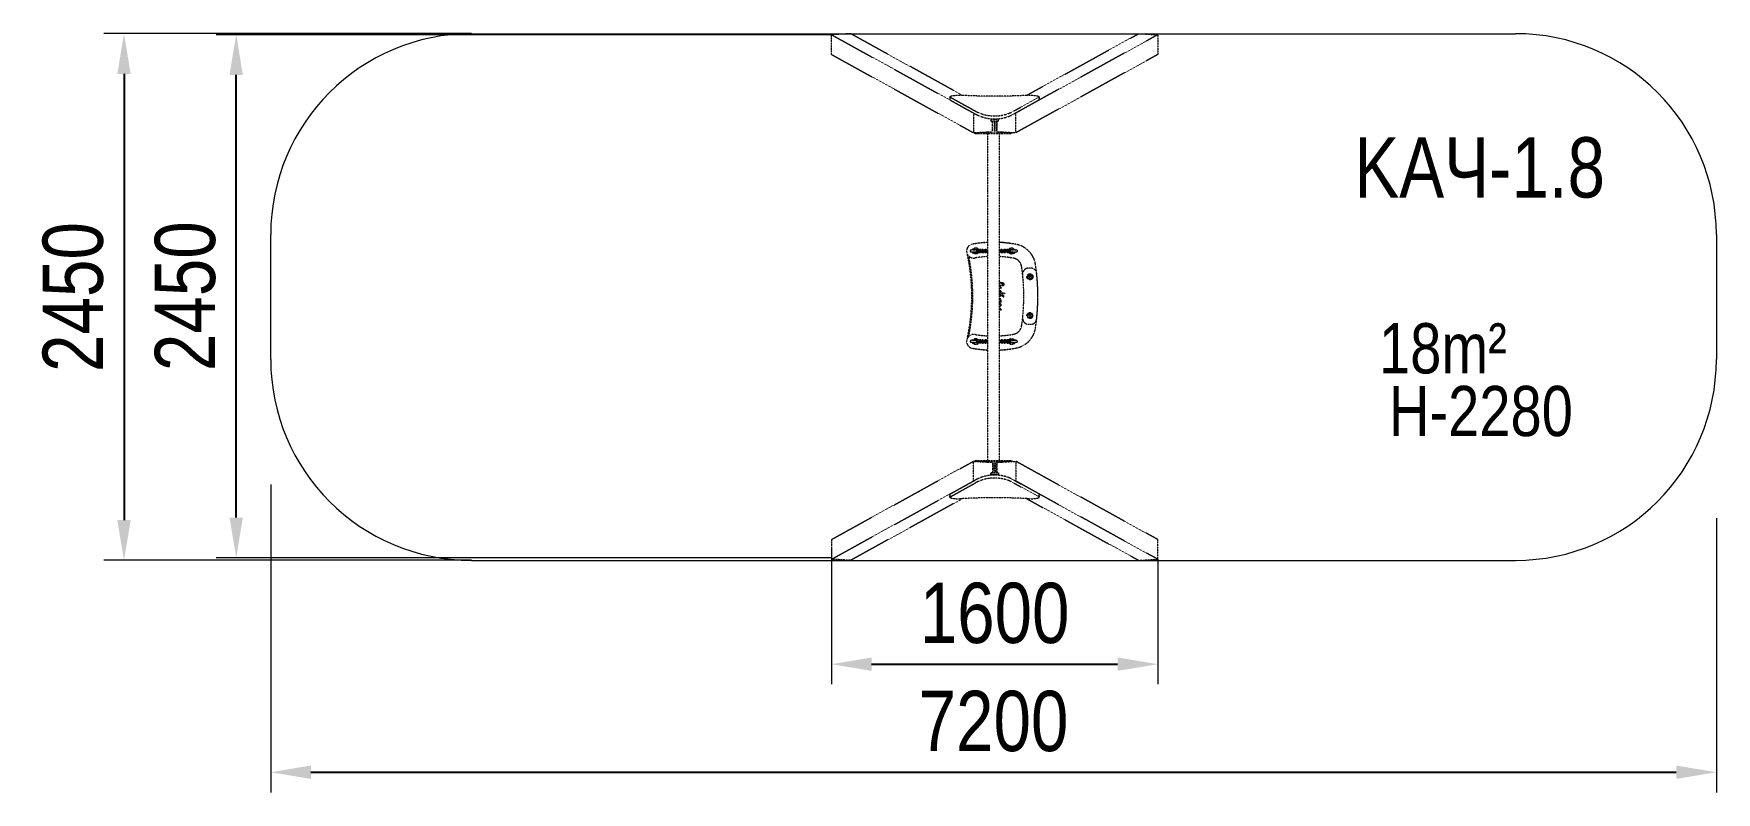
# Model space of a CAD drawing. Header units: millimetres. Extents: x -4889 to 3492, y -2421 to 1355.
import ezdxf

# ---------------------------------------------------------------- set-up
doc = ezdxf.new("R2010")
doc.units = ezdxf.units.MM
doc.linetypes.add('HIDDEN', pattern=[1.905, 1.27, -0.635])
for name, color, linetype in [('DIKOM_АРТИКУЛ', 7, 'Continuous'), ('DIKOM_ЗОНА', 80, 'Continuous'), ('DIKOM_ОБЪЕКТ', 7, 'Continuous'), ('DIKOM_РАЗМЕР_ЗОНА', 7, 'Continuous'), ('DIKOM_РАЗМЕР_ОБЪЕКТА', 7, 'Continuous')]:
    doc.layers.add(name, color=color, linetype=linetype)
doc.styles.add('style1', font='arialbd.ttf', dxfattribs={"width": 0.8})
doc.dimstyles.new('1-50', dxfattribs={"dimtxt": 300, "dimasz": 200, "dimexe": 100, "dimexo": 0, "dimgap": 100, "dimtad": 1, "dimtxsty": 'style1', "dimcen": 200, "dimclrd": 7, "dimclre": 7, "dimclrt": 7, "dimadec": 1, "dimazin": 2, "dimtfac": 1, "dimtmove": 0, "dimatfit": 2, "dimfxl": 0, "dimlwd": 25, "dimlwe": 18, "dimarcsym": 0})

msp = doc.modelspace()

# ---------------------------------------------------------------- texts
at = {"layer": 'DIKOM_АРТИКУЛ', "insert": (1689.315, 839.77), "char_height": 300, "width": 834.48827, "attachment_point": 1, "style": 'style1'}
msp.add_mtext('{\\fArial|b0|i0|c204|p34;KAЧ-1.8}', dxfattribs=at)
at = {"layer": 'DIKOM_РАЗМЕР_ОБЪЕКТА', "char_height": 250, "width": 1207.98315, "attachment_point": 1, "style": 'style1'}
for s, insert in [('{\\fArial|b0|i0|c204|p34;18m²}', (1812.045, -85.609)), ('{\\fArial|b0|i0|c204|p34;H-2280}', (1861.424, -397.957))]:
    msp.add_mtext(s, dxfattribs=dict(at, insert=insert))

# ---------------------------------------------------------------- blocks, each defined once
blk = doc.blocks.new('*D8')
at = {"layer": 'Defpoints', "color": 0, "linetype": 'Continuous', "transparency": 16777216}
for p in [(-3707.8, -889), (3492.2, -1056.8), (3492.2, -2321.1)]:
    blk.add_point(p, dxfattribs=at)
at = {"layer": 'DIKOM_РАЗМЕР_ЗОНА', "color": 7, "linetype": 'Continuous', "lineweight": 18, "transparency": 16777216}
for p, q in [((-3707.8, -889), (-3707.8, -2421.1)), ((3492.2, -1056.8), (3492.2, -2421.1))]:
    blk.add_line(p, q, dxfattribs=at)
at = {"layer": 'DIKOM_РАЗМЕР_ЗОНА', "color": 7, "linetype": 'Continuous', "lineweight": 25, "transparency": 16777216}
blk.add_line((-3507.8, -2321.1), (3292.2, -2321.1), dxfattribs=at)
at = {"layer": 'DIKOM_РАЗМЕР_ЗОНА', "color": 7, "linetype": 'Continuous', "transparency": 16777216}
for points in [[(-3507.8, -2287.7), (-3507.8, -2354.4), (-3707.8, -2321.1)], [(3292.2, -2287.7), (3292.2, -2354.4), (3492.2, -2321.1)]]:
    blk.add_solid(points, dxfattribs=at)
at = {"layer": 'DIKOM_РАЗМЕР_ЗОНА', "color": 7, "linetype": 'Continuous', "lineweight": 40, "transparency": 16777216, "insert": (-107.8, -2067.9), "char_height": 300, "attachment_point": 5, "style": 'style1'}
blk.add_mtext('{\\fArial|b0|i0|c204|p34;7200}', dxfattribs=at)
blk = doc.blocks.new('*D9')
at = {"layer": 'Defpoints', "color": 0, "transparency": 16777216}
for p in [(-2707.8, 1355.4), (-4438.5, -1266.2), (-2707.8, -1266.2)]:
    blk.add_point(p, dxfattribs=at)
at = {"layer": 'DIKOM_РАЗМЕР_ЗОНА', "color": 7, "lineweight": 18, "transparency": 16777216}
for p, q in [((-2707.8, 1355.4), (-4538.5, 1355.4)), ((-2707.8, -1266.2), (-4538.5, -1266.2))]:
    blk.add_line(p, q, dxfattribs=at)
at = {"layer": 'DIKOM_РАЗМЕР_ЗОНА', "color": 7, "lineweight": 25, "transparency": 16777216}
blk.add_line((-4438.5, 1155.4), (-4438.5, -1066.2), dxfattribs=at)
at = {"layer": 'DIKOM_РАЗМЕР_ЗОНА', "color": 7, "transparency": 16777216}
for points in [[(-4471.9, 1155.4), (-4405.2, 1155.4), (-4438.5, 1355.4)], [(-4471.9, -1066.2), (-4405.2, -1066.2), (-4438.5, -1266.2)]]:
    blk.add_solid(points, dxfattribs=at)
at = {"layer": 'DIKOM_РАЗМЕР_ЗОНА', "color": 7, "transparency": 16777216, "insert": (-4691.7, 44.6), "char_height": 300, "attachment_point": 5, "rotation": 90, "style": 'style1'}
blk.add_mtext('{\\fArial|b0|i0|c204|p34;2450}', dxfattribs=at)
blk = doc.blocks.new('*D10')
at = {"layer": 'Defpoints', "color": 0, "linetype": 'Continuous', "transparency": 16777216}
for p in [(-915, -1203.9), (710, -1261), (710, -1783.2)]:
    blk.add_point(p, dxfattribs=at)
at = {"layer": 'DIKOM_РАЗМЕР_ОБЪЕКТА', "color": 7, "linetype": 'Continuous', "lineweight": 18, "transparency": 16777216}
for p, q in [((-915, -1203.9), (-915, -1883.2)), ((710, -1261), (710, -1883.2))]:
    blk.add_line(p, q, dxfattribs=at)
at = {"layer": 'DIKOM_РАЗМЕР_ОБЪЕКТА', "color": 7, "linetype": 'Continuous', "lineweight": 25, "transparency": 16777216}
blk.add_line((-715, -1783.2), (510, -1783.2), dxfattribs=at)
at = {"layer": 'DIKOM_РАЗМЕР_ОБЪЕКТА', "color": 7, "linetype": 'Continuous', "transparency": 16777216}
for points in [[(-715, -1749.9), (-715, -1816.5), (-915, -1783.2)], [(510, -1749.9), (510, -1816.5), (710, -1783.2)]]:
    blk.add_solid(points, dxfattribs=at)
at = {"layer": 'DIKOM_РАЗМЕР_ОБЪЕКТА', "color": 7, "linetype": 'Continuous', "lineweight": 40, "transparency": 16777216, "insert": (-102.5, -1530), "char_height": 300, "attachment_point": 5, "style": 'style1'}
blk.add_mtext('{\\fArial|b0|i0|c204|p34;1600}', dxfattribs=at)
blk = doc.blocks.new('*D11')
at = {"layer": 'Defpoints', "color": 0, "transparency": 16777216}
for p in [(-3879.7, 1350.1), (-915, 1350.1), (-915, -1253.2)]:
    blk.add_point(p, dxfattribs=at)
at = {"layer": 'DIKOM_РАЗМЕР_ОБЪЕКТА', "color": 7, "lineweight": 18, "transparency": 16777216}
for p, q in [((-915, 1350.1), (-3979.7, 1350.1)), ((-915, -1253.2), (-3979.7, -1253.2))]:
    blk.add_line(p, q, dxfattribs=at)
at = {"layer": 'DIKOM_РАЗМЕР_ОБЪЕКТА', "color": 7, "lineweight": 25, "transparency": 16777216}
blk.add_line((-3879.7, -1053.2), (-3879.7, 1150.1), dxfattribs=at)
at = {"layer": 'DIKOM_РАЗМЕР_ОБЪЕКТА', "color": 7, "transparency": 16777216}
for points in [[(-3913, 1150.1), (-3846.4, 1150.1), (-3879.7, 1350.1)], [(-3913, -1053.2), (-3846.4, -1053.2), (-3879.7, -1253.2)]]:
    blk.add_solid(points, dxfattribs=at)
at = {"layer": 'DIKOM_РАЗМЕР_ОБЪЕКТА', "color": 7, "transparency": 16777216, "insert": (-4132.9, 48.5), "char_height": 300, "attachment_point": 5, "rotation": 90, "style": 'style1'}
blk.add_mtext('{\\fArial|b0|i0|c204|p34;2450}', dxfattribs=at)

# ---------------------------------------------------------------- dimensions: what is measured, and where the dimension line sits
at = {"layer": 'DIKOM_РАЗМЕР_ЗОНА'}
dim = msp.add_linear_dim(base=(-4438.521, -1266.245), p1=(-2707.76, 1355.355), p2=(-2707.76, -1266.245), angle=90, text='{\\fArial|b0|i0|c204|p34;2450}', dimstyle='1-50', dxfattribs=at)
dim.commit()
dim.dimension.update_dxf_attribs({"geometry": '*D9', "text_midpoint": (-4438.521, 44.555), "dimtype": 160})
at = {"layer": 'DIKOM_РАЗМЕР_ЗОНА', "color": 7, "linetype": 'Continuous', "lineweight": 40}
dim = msp.add_linear_dim(base=(3492.24, -2321.056), p1=(-3707.76, -889.016), p2=(3492.24, -1056.788), text='{\\fArial|b0|i0|c204|p34;<>}', dimstyle='1-50', dxfattribs=at)
dim.commit()
dim.dimension.update_dxf_attribs({"geometry": '*D8', "text_midpoint": (-107.76, -2321.056), "dimtype": 160})
at = {"layer": 'DIKOM_РАЗМЕР_ОБЪЕКТА'}
dim = msp.add_linear_dim(base=(-3879.697, 1350.133), p1=(-915.012, -1253.16), p2=(-915.012, 1350.133), angle=90, text='{\\fArial|b0|i0|c204|p34;2450}', dimstyle='1-50', dxfattribs=at)
dim.commit()
dim.dimension.update_dxf_attribs({"geometry": '*D11', "text_midpoint": (-3879.697, 48.487), "dimtype": 160})
at = {"layer": 'DIKOM_РАЗМЕР_ОБЪЕКТА', "color": 7, "linetype": 'Continuous', "lineweight": 40}
dim = msp.add_linear_dim(base=(709.977, -1783.205), p1=(-915.012, -1203.92), p2=(709.977, -1261.024), text='{\\fArial|b0|i0|c204|p34;1600}', dimstyle='1-50', dxfattribs=at)
dim.commit()
dim.dimension.update_dxf_attribs({"geometry": '*D10', "text_midpoint": (-102.518, -1783.205), "dimtype": 160})

# ---------------------------------------------------------------- linework, layer by layer
at = {"layer": 'DIKOM_ЗОНА', "color": 3, "lineweight": 15}
for p, q in [((-2707.76, 1355.355), (2492.24, 1355.355)), ((-3707.76, -266.245), (-3707.76, 355.355)), ((3492.24, 355.355), (3492.24, -266.245)), ((-2707.76, -1266.245), (2492.24, -1266.245))]:
    msp.add_line(p, q, dxfattribs=at)
for centre, start, end in [((-2707.76, 355.355), 90, 180), ((2492.24, 355.355), 0, 90), ((-2707.76, -266.245), 180, 270), ((2492.24, -266.245), 270, 0)]:
    msp.add_arc(centre, 1000, start, end, dxfattribs=at)
at = {"layer": 'DIKOM_ОБЪЕКТ', "color": 7, "linetype": 'HIDDEN', "lineweight": 15}
for p, q in [((-819.641, 1355.355), (-915.012, 1350.133)), ((-915.012, 1350.133), (-248.713, 983.174)), ((-915.012, 1251.652), (-915.012, 1350.133)), ((-261.849, 1048.156), (-819.641, 1355.355)), ((709.977, 1350.133), (-6.034, 955.796)), ((56.814, 1048.156), (614.605, 1355.355)), ((614.605, 1355.355), (709.977, 1350.133)), ((709.977, 1350.133), (709.977, 1251.652)), ((-915.012, 1251.652), (-208.354, 862.466)), ((709.977, 1251.652), (3.318, 862.466)), ((-324.813, 1040.883), (-324.813, 1026.111)), ((-324.073, 1039.45), (-199.001, 970.568)), ((-324.073, 1024.678), (-324.073, 1039.45)), ((-324.073, 1024.678), (-199.001, 955.796)), ((-6.034, 970.568), (119.038, 1039.45)), ((-6.034, 955.796), (119.038, 1024.678)), ((119.038, 1039.45), (119.038, 1024.678)), ((119.778, 1026.111), (119.778, 1040.883)), ((-208.354, 960.947), (-208.354, 862.466)), ((-121.464, 931.884), (-121.464, 919.767)), ((-121.464, 927.153), (-83.571, 927.153)), ((-83.571, 919.767), (-83.571, 931.884)), ((3.318, 862.466), (3.318, 960.947)), ((-208.354, 862.466), (-112.982, 867.688)), ((-205.322, 862.632), (-197.76, 858.467)), ((-198.817, 862.988), (-197.76, 862.406)), ((-197.76, 862.406), (-17.76, 862.406)), ((-197.76, 858.467), (-197.76, 862.406)), ((-197.76, 858.467), (-17.76, 858.467)), ((-137.76, 858.467), (-137.76, -769.358)), ((-112.982, 867.688), (-112.982, 917.92)), ((-112.982, 867.688), (-112.982, 917.92)), ((-105.352, 917.441), (-105.352, 868.105)), ((-99.683, 868.105), (-99.683, 917.441)), ((-92.053, 867.688), (-92.053, 917.92)), ((-92.053, 917.92), (-92.053, 867.688)), ((-92.053, 867.688), (3.318, 862.466)), ((-77.76, -769.932), (-77.76, 858.467)), ((-17.76, 862.406), (-15.756, 863.51)), ((-9.25, 863.154), (-17.76, 858.467)), ((-17.76, 858.467), (-17.76, 862.406)), ((-192.786, 277.487), (-220.786, 277.487)), ((-220.786, 269.487), (-192.786, 269.487)), ((-201.516, 269.015), (-201.073, 269.487)), ((-201.492, 261.083), (-199.469, 261.056)), ((-201.45, 281.083), (-189.602, 280.925)), ((-199.387, 267.056), (-201.412, 267.083)), ((-188.869, 286.915), (-201.369, 287.083)), ((-201.014, 266.048), (-201.022, 262.022)), ((-195.875, 261.953), (-201.022, 262.022)), ((-201.022, 262.022), (-197.784, 260.008)), ((-197.767, 268.06), (-201.014, 266.048)), ((-195.867, 265.979), (-201.014, 266.048)), ((-192.637, 259.939), (-197.784, 260.008)), ((-197.767, 268.06), (-192.62, 267.991)), ((-195.867, 265.979), (-195.875, 261.953)), ((-195.875, 261.953), (-192.637, 259.939)), ((-192.62, 267.991), (-195.867, 265.979)), ((-192.669, 260.965), (-188.992, 260.916)), ((-192.637, 259.939), (-191.017, 260.943)), ((-190.935, 266.943), (-192.62, 267.991)), ((-189.599, 266.925), (-192.589, 266.965)), ((-190.484, 275.487), (-190.884, 275.487)), ((-190.884, 271.486), (-190.484, 271.486)), ((-186.176, 275.487), (-190.484, 275.487)), ((-190.484, 271.486), (-186.176, 271.486)), ((-176.525, 275.487), (-186.176, 275.487)), ((-186.176, 271.486), (-176.525, 271.486)), ((-173.397, 281.486), (-177.705, 281.486)), ((-177.705, 277.487), (-173.94, 277.487)), ((-173.943, 269.487), (-177.705, 269.487)), ((-177.705, 265.487), (-173.397, 265.487)), ((-176.125, 275.487), (-176.525, 275.487)), ((-176.525, 271.486), (-176.125, 271.486)), ((-171.817, 275.487), (-176.125, 275.487)), ((-176.125, 271.486), (-171.817, 271.486)), ((-162.166, 275.487), (-171.817, 275.487)), ((-171.817, 271.486), (-162.166, 271.486)), ((-159.038, 281.486), (-163.345, 281.486)), ((-163.345, 277.487), (-159.581, 277.487)), ((-159.584, 269.487), (-163.345, 269.487)), ((-163.345, 265.487), (-159.038, 265.487)), ((-161.766, 275.487), (-162.166, 275.487)), ((-162.166, 271.486), (-161.766, 271.486)), ((-157.458, 275.487), (-161.766, 275.487)), ((-161.766, 271.486), (-157.458, 271.486)), ((-147.807, 275.487), (-157.458, 275.487)), ((-157.458, 271.486), (-147.807, 271.486)), ((-144.678, 281.486), (-148.986, 281.486)), ((-148.986, 277.487), (-145.222, 277.487)), ((-145.225, 269.487), (-148.986, 269.487)), ((-148.986, 265.487), (-144.678, 265.487)), ((-147.407, 275.487), (-147.807, 275.487)), ((-147.807, 271.486), (-147.407, 271.486)), ((-143.099, 275.487), (-147.407, 275.487)), ((-147.407, 271.486), (-143.099, 271.486)), ((-137.76, 275.487), (-143.099, 275.487)), ((-143.099, 271.486), (-137.76, 271.486)), ((-70.273, 275.487), (-77.76, 275.487)), ((-77.76, 271.486), (-70.273, 271.486)), ((-65.965, 275.487), (-70.273, 275.487)), ((-70.273, 271.486), (-65.965, 271.486)), ((-64.385, 281.486), (-68.693, 281.486)), ((-68.693, 265.487), (-64.385, 265.487)), ((-64.385, 269.487), (-68.15, 269.487)), ((-68.147, 277.487), (-64.385, 277.487)), ((-65.565, 275.487), (-65.965, 275.487)), ((-65.965, 271.486), (-65.565, 271.486)), ((-55.914, 275.487), (-65.565, 275.487)), ((-65.565, 271.486), (-55.914, 271.486)), ((-64.385, 269.487), (-64.326, 269.486)), ((-51.606, 275.487), (-55.914, 275.487)), ((-55.914, 271.486), (-51.606, 271.486)), ((-50.026, 281.486), (-54.334, 281.486)), ((-54.334, 265.487), (-50.026, 265.487)), ((-50.026, 269.487), (-53.791, 269.487)), ((-53.787, 277.487), (-50.026, 277.487)), ((-51.206, 275.487), (-51.606, 275.487)), ((-51.606, 271.486), (-51.206, 271.486)), ((-41.554, 275.487), (-51.206, 275.487)), ((-51.206, 271.486), (-41.554, 271.486)), ((-50.026, 269.487), (-49.967, 269.486)), ((-37.247, 275.487), (-41.554, 275.487)), ((-41.554, 271.486), (-37.247, 271.486)), ((-35.667, 281.486), (-39.975, 281.486)), ((-39.975, 265.487), (-35.667, 265.487)), ((-35.667, 269.487), (-39.432, 269.487)), ((-39.428, 277.487), (-35.667, 277.487)), ((-36.847, 275.487), (-37.247, 275.487)), ((-37.247, 271.486), (-36.847, 271.486)), ((-27.195, 275.487), (-36.847, 275.487)), ((-36.847, 271.486), (-27.195, 271.486)), ((-35.667, 269.487), (-35.608, 269.486)), ((-22.887, 275.487), (-27.195, 275.487)), ((-27.195, 271.486), (-22.887, 271.486)), ((-12.889, 287.083), (-24.798, 286.915)), ((-24.685, 260.916), (-21.183, 260.965)), ((-21.267, 266.965), (-23.99, 266.926)), ((-23.972, 280.926), (-12.804, 281.083)), ((-21.231, 267.991), (-22.933, 266.941)), ((-22.488, 275.487), (-22.887, 275.487)), ((-22.887, 271.486), (-22.488, 271.486)), ((-22.846, 260.942), (-21.219, 259.939)), ((-16.327, 268.06), (-21.231, 267.991)), ((-17.962, 265.977), (-21.231, 267.991)), ((-21.219, 259.939), (-17.957, 261.951)), ((-21.219, 259.939), (-16.315, 260.008)), ((7.214, 277.487), (-20.786, 277.487)), ((-20.786, 269.487), (7.214, 269.487)), ((-17.962, 265.977), (-13.058, 266.046)), ((-17.957, 261.951), (-17.962, 265.977)), ((-17.957, 261.951), (-13.053, 262.02)), ((-13.058, 266.046), (-16.327, 268.06)), ((-16.315, 260.008), (-13.053, 262.02)), ((-12.861, 267.083), (-14.7, 267.057)), ((-14.613, 261.058), (-12.776, 261.084)), ((-13.053, 262.02), (-13.058, 266.046)), ((-7.367, 266.579), (-6.786, 266.486)), ((77.161, 188.458), (67.12, 188.458)), ((-77.76, 118.915), (-57.893, 114.71)), ((-62.814, 110.785), (-77.76, 113.907)), ((-77.76, 103.484), (-62.834, 105.674)), ((-57.913, 101.529), (-77.76, 98.544)), ((-77.76, 93.312), (-71.444, 93.312)), ((-71.444, 88.391), (-77.76, 88.391)), ((-69.475, 91.344), (-69.475, 90.36)), ((-55.974, 112.305), (-55.974, 103.831)), ((71.874, 152.586), (75.374, 152.586)), ((71.874, 151.319), (71.874, 152.586)), ((71.874, 148.541), (71.874, 148.996)), ((71.874, 148.996), (75.374, 148.996)), ((75.374, 148.541), (71.874, 148.541)), ((71.874, 147.268), (71.874, 147.723)), ((71.874, 147.723), (75.374, 147.723)), ((73.102, 147.268), (71.874, 147.268)), ((71.874, 144.802), (71.874, 145.416)), ((71.874, 140.632), (75.374, 140.632)), ((71.874, 140.177), (71.874, 140.632)), ((74.849, 140.177), (71.874, 140.177)), ((71.874, 139.187), (74.849, 140.163)), ((71.874, 138.728), (71.874, 139.187)), ((74.801, 137.732), (71.874, 138.728)), ((71.874, 137.723), (74.801, 137.723)), ((71.874, 137.268), (71.874, 137.723)), ((75.374, 137.268), (71.874, 137.268)), ((72.283, 151.364), (72.283, 152.132)), ((72.283, 152.132), (74.965, 152.132)), ((72.38, 138.937), (72.38, 138.927)), ((75.374, 139.924), (72.898, 139.096)), ((72.94, 138.74), (75.374, 137.899)), ((75.374, 147.268), (73.7, 147.268)), ((74.801, 137.723), (74.801, 137.732)), ((74.849, 140.163), (74.849, 140.177)), ((74.965, 152.132), (74.965, 151.379)), ((75.374, 152.586), (75.374, 151.372)), ((75.374, 148.996), (75.374, 148.541)), ((75.374, 147.723), (75.374, 147.268)), ((75.374, 145.476), (75.374, 144.837)), ((75.374, 140.632), (75.374, 139.924)), ((75.374, 137.899), (75.374, 137.268)), ((-77.76, 79.422), (-71.355, 75.131)), ((-73.638, 68.317), (-77.76, 68.317)), ((-77.76, 65.25), (-55.306, 65.25)), ((-77.76, 51.93), (-72.087, 54.646)), ((-68.024, 51.138), (-77.76, 46.476)), ((-77.76, 6.492), (-70.382, 6.492)), ((-69.637, 4.951), (-77.76, -5.26)), ((-71.8, 56.783), (-74.417, 59.041)), ((-69.718, 72.067), (-69.718, 71.123)), ((-66.89, 59.041), (-56.338, 49.849)), ((-55.306, 60.328), (-66.411, 60.328)), ((-59.553, 46.125), (-64.757, 50.7)), ((-56.136, 47.071), (-56.778, 46.326)), ((-53.339, 63.282), (-53.339, 62.296)), ((-77.76, -8.606), (-69.836, -19.476)), ((-70.643, -21.067), (-77.76, -21.067)), ((71.874, -40.595), (75.374, -40.595)), ((71.874, -41.862), (71.874, -40.595)), ((71.874, -44.64), (71.874, -44.186)), ((71.874, -44.186), (75.374, -44.186)), ((75.374, -44.64), (71.874, -44.64)), ((71.874, -45.913), (71.874, -45.458)), ((71.874, -45.458), (75.374, -45.458)), ((73.102, -45.913), (71.874, -45.913)), ((71.874, -48.379), (71.874, -47.765)), ((71.874, -52.549), (75.374, -52.549)), ((71.874, -53.004), (71.874, -52.549)), ((74.849, -53.004), (71.874, -53.004)), ((71.874, -53.994), (74.849, -53.018)), ((71.874, -54.453), (71.874, -53.994)), ((74.801, -55.449), (71.874, -54.453)), ((71.874, -55.458), (74.801, -55.458)), ((71.874, -55.913), (71.874, -55.458)), ((75.374, -55.913), (71.874, -55.913)), ((72.283, -41.817), (72.283, -41.049)), ((72.283, -41.049), (74.965, -41.049)), ((72.38, -54.245), (72.38, -54.254)), ((75.374, -53.258), (72.898, -54.085)), ((72.94, -54.441), (75.374, -55.282)), ((75.374, -45.913), (73.7, -45.913)), ((74.801, -55.458), (74.801, -55.449)), ((74.849, -53.018), (74.849, -53.004)), ((74.965, -41.049), (74.965, -41.802)), ((75.374, -40.595), (75.374, -41.809)), ((75.374, -44.186), (75.374, -44.64)), ((75.374, -45.458), (75.374, -45.913)), ((75.374, -47.705), (75.374, -48.345)), ((75.374, -52.549), (75.374, -53.258)), ((75.374, -55.282), (75.374, -55.913)), ((-198.958, -164.085), (-200.795, -164.11)), ((-197.256, -163.035), (-200.518, -165.047)), ((-195.614, -164.978), (-200.518, -165.047)), ((-200.518, -165.047), (-200.513, -169.073)), ((-192.352, -162.966), (-197.256, -163.035)), ((-192.352, -162.966), (-195.614, -164.978)), ((-195.614, -164.978), (-195.609, -169.004)), ((-188.886, -163.943), (-192.388, -163.992)), ((-190.725, -163.969), (-192.352, -162.966)), ((-20.902, -163.992), (-24.579, -163.943)), ((-20.934, -162.966), (-22.554, -163.97)), ((-17.696, -164.98), (-20.934, -162.966)), ((-20.934, -162.966), (-15.787, -163.035)), ((-17.704, -169.006), (-17.696, -164.98)), ((-17.696, -164.98), (-12.549, -165.049)), ((-12.549, -165.049), (-15.787, -163.035)), ((-12.079, -164.11), (-14.102, -164.083)), ((-12.557, -169.075), (-12.549, -165.049)), ((67.12, -91.485), (77.161, -91.485)), ((-192.786, -172.514), (-220.786, -172.514)), ((-220.786, -180.513), (-192.786, -180.513)), ((-206.786, -183.513), (-206.543, -183.475)), ((-189.599, -183.953), (-200.767, -184.11)), ((-200.711, -170.11), (-198.871, -170.084)), ((-200.682, -190.11), (-188.773, -189.942)), ((-195.609, -169.004), (-200.513, -169.073)), ((-200.513, -169.073), (-197.244, -171.087)), ((-197.244, -171.087), (-192.34, -171.018)), ((-195.609, -169.004), (-192.34, -171.018)), ((-192.34, -171.018), (-190.639, -169.968)), ((-192.304, -169.992), (-189.581, -169.953)), ((-190.684, -174.514), (-191.083, -174.514)), ((-191.083, -178.513), (-190.684, -178.513)), ((-186.376, -174.514), (-190.684, -174.514)), ((-190.684, -178.513), (-186.376, -178.513)), ((-176.724, -174.514), (-186.376, -174.514)), ((-186.376, -178.513), (-176.724, -178.513)), ((-177.904, -172.514), (-177.963, -172.512)), ((-173.596, -168.513), (-177.904, -168.513)), ((-177.904, -172.514), (-174.139, -172.514)), ((-174.143, -180.513), (-177.904, -180.513)), ((-177.904, -184.513), (-173.596, -184.513)), ((-176.324, -174.514), (-176.724, -174.514)), ((-176.724, -178.513), (-176.324, -178.513)), ((-172.017, -174.514), (-176.324, -174.514)), ((-176.324, -178.513), (-172.017, -178.513)), ((-162.365, -174.514), (-172.017, -174.514)), ((-172.017, -178.513), (-162.365, -178.513)), ((-163.545, -172.514), (-163.604, -172.512)), ((-159.237, -168.513), (-163.545, -168.513)), ((-163.545, -172.514), (-159.78, -172.514)), ((-159.784, -180.513), (-163.545, -180.513)), ((-163.545, -184.513), (-159.237, -184.513)), ((-161.965, -174.514), (-162.365, -174.514)), ((-162.365, -178.513), (-161.965, -178.513)), ((-157.657, -174.514), (-161.965, -174.514)), ((-161.965, -178.513), (-157.657, -178.513)), ((-148.006, -174.514), (-157.657, -174.514)), ((-157.657, -178.513), (-148.006, -178.513)), ((-149.186, -172.514), (-149.245, -172.512)), ((-144.878, -168.513), (-149.186, -168.513)), ((-149.186, -172.514), (-145.421, -172.514)), ((-145.424, -180.513), (-149.186, -180.513)), ((-149.186, -184.513), (-144.878, -184.513)), ((-147.606, -174.514), (-148.006, -174.514)), ((-148.006, -178.513), (-147.606, -178.513)), ((-143.298, -174.514), (-147.606, -174.514)), ((-147.606, -178.513), (-143.298, -178.513)), ((-137.76, -174.514), (-143.298, -174.514)), ((-143.298, -178.513), (-137.76, -178.513)), ((-70.472, -174.514), (-77.76, -174.514)), ((-77.76, -178.513), (-70.472, -178.513)), ((-66.164, -174.514), (-70.472, -174.514)), ((-70.472, -178.513), (-66.164, -178.513)), ((-64.585, -168.513), (-68.893, -168.513)), ((-68.893, -184.513), (-64.585, -184.513)), ((-64.585, -180.513), (-68.349, -180.513)), ((-68.346, -172.514), (-64.585, -172.514)), ((-65.764, -174.514), (-66.164, -174.514)), ((-66.164, -178.513), (-65.764, -178.513)), ((-56.113, -174.514), (-65.764, -174.514)), ((-65.764, -178.513), (-56.113, -178.513)), ((-51.805, -174.514), (-56.113, -174.514)), ((-56.113, -178.513), (-51.805, -178.513)), ((-50.226, -168.513), (-54.533, -168.513)), ((-54.533, -184.513), (-50.226, -184.513)), ((-50.226, -180.513), (-53.99, -180.513)), ((-53.987, -172.514), (-50.226, -172.514)), ((-51.405, -174.514), (-51.805, -174.514)), ((-51.805, -178.513), (-51.405, -178.513)), ((-41.754, -174.514), (-51.405, -174.514)), ((-51.405, -178.513), (-41.754, -178.513)), ((-37.446, -174.514), (-41.754, -174.514)), ((-41.754, -178.513), (-37.446, -178.513)), ((-35.867, -168.513), (-40.174, -168.513)), ((-40.174, -184.513), (-35.867, -184.513)), ((-35.867, -180.513), (-39.631, -180.513)), ((-39.628, -172.514), (-35.867, -172.514)), ((-37.046, -174.514), (-37.446, -174.514)), ((-37.446, -178.513), (-37.046, -178.513)), ((-27.395, -174.514), (-37.046, -174.514)), ((-37.046, -178.513), (-27.395, -178.513)), ((-23.087, -174.514), (-27.395, -174.514)), ((-27.395, -178.513), (-23.087, -178.513)), ((-24.702, -189.942), (-12.202, -190.11)), ((-23.973, -169.952), (-20.983, -169.992)), ((-12.121, -184.11), (-23.969, -183.951)), ((-22.687, -174.514), (-23.087, -174.514)), ((-23.087, -178.513), (-22.687, -178.513)), ((-22.636, -169.97), (-20.951, -171.018)), ((-20.951, -171.018), (-17.704, -169.006)), ((-15.804, -171.087), (-20.951, -171.018)), ((7.214, -172.514), (-20.786, -172.514)), ((-20.786, -180.513), (7.214, -180.513)), ((-17.704, -169.006), (-12.557, -169.075)), ((-15.804, -171.087), (-12.557, -169.075)), ((-14.184, -170.083), (-12.159, -170.11)), ((-12.498, -180.513), (-11.846, -181.208)), ((-915.012, -1162.543), (-208.354, -773.357)), ((-208.354, -773.357), (-112.982, -778.578)), ((-208.354, -871.837), (-208.354, -773.357)), ((-205.322, -773.523), (-197.76, -769.358)), ((-198.817, -773.879), (-197.76, -773.297)), ((-197.76, -769.358), (-17.76, -769.358)), ((-197.76, -769.358), (-197.76, -773.297)), ((-197.76, -773.297), (-17.76, -773.297)), ((-121.464, -842.774), (-121.464, -830.658)), ((-121.464, -838.044), (-83.571, -838.044)), ((-112.982, -778.578), (-112.982, -828.811)), ((-112.982, -778.578), (-112.982, -828.811)), ((-105.352, -828.332), (-105.352, -778.996)), ((-99.683, -778.996), (-99.683, -828.332)), ((-92.053, -778.578), (3.318, -773.357)), ((-92.053, -778.578), (-92.053, -828.811)), ((-92.053, -828.811), (-92.053, -778.578)), ((-83.571, -830.658), (-83.571, -842.774)), ((-9.25, -774.045), (-17.76, -769.358)), ((-17.76, -769.358), (-17.76, -773.297)), ((-17.76, -773.297), (-15.756, -774.401)), ((709.977, -1162.543), (3.318, -773.357)), ((3.318, -773.357), (3.318, -871.837)), ((-915.012, -1261.024), (-248.713, -894.065)), ((-324.073, -935.569), (-199.001, -866.687)), ((-324.073, -950.341), (-199.001, -881.459)), ((709.977, -1261.024), (-6.034, -866.687)), ((-6.034, -866.687), (119.038, -935.569)), ((-6.034, -881.459), (119.038, -950.341)), ((-261.849, -959.046), (-819.641, -1266.245)), ((-324.813, -951.774), (-324.813, -937.002)), ((-324.073, -935.569), (-324.073, -950.341)), ((56.814, -959.046), (614.605, -1266.245)), ((119.038, -950.341), (119.038, -935.569)), ((119.778, -937.002), (119.778, -951.774)), ((-915.012, -1162.543), (-915.012, -1261.024)), ((709.977, -1261.024), (709.977, -1162.543)), ((-819.641, -1266.245), (-915.012, -1261.024)), ((614.605, -1266.245), (709.977, -1261.024))]:
    msp.add_line(p, q, dxfattribs=at)
at = {"layer": 'DIKOM_ОБЪЕКТ', "color": 7, "linetype": 'HIDDEN', "lineweight": 15, "flags": 128}
for points in [[(-324.073, 1039.45), (-324.527, 1039.989), (-324.769, 1040.532), (-324.8, 1041.077), (-324.618, 1041.621), (-324.226, 1042.161), (-323.623, 1042.696), (-322.814, 1043.222), (-321.802, 1043.738), (-320.592, 1044.24), (-319.189, 1044.727), (-317.599, 1045.197), (-315.83, 1045.647), (-313.89, 1046.075), (-311.788, 1046.479), (-309.533, 1046.858), (-307.137, 1047.209), (-304.608, 1047.531), (-301.96, 1047.823), (-299.205, 1048.084), (-296.354, 1048.311), (-293.422, 1048.504), (-290.421, 1048.662), (-287.365, 1048.785), (-284.268, 1048.872), (-281.145, 1048.922), (-278.009, 1048.936), (-274.875, 1048.912)], [(69.839, 1048.912), (60.052, 1048.338), (50.201, 1047.797), (40.29, 1047.29), (30.324, 1046.817), (20.306, 1046.378), (10.24, 1045.974), (0.13, 1045.604), (-10.021, 1045.27), (-20.207, 1044.97), (-30.425, 1044.705), (-40.672, 1044.475), (-50.943, 1044.281), (-61.233, 1044.121), (-71.54, 1043.997), (-81.859, 1043.909), (-92.187, 1043.856), (-102.518, 1043.838), (-112.849, 1043.856), (-123.176, 1043.909), (-133.495, 1043.997), (-143.802, 1044.121), (-154.093, 1044.281), (-164.364, 1044.475), (-174.61, 1044.705), (-184.829, 1044.97), (-195.015, 1045.27), (-205.165, 1045.604), (-215.275, 1045.974), (-225.341, 1046.378), (-235.36, 1046.817), (-245.326, 1047.29), (-255.236, 1047.797), (-265.087, 1048.338), (-274.875, 1048.912)], [(69.839, 1048.912), (72.973, 1048.936), (76.109, 1048.922), (79.232, 1048.872), (82.329, 1048.785), (85.385, 1048.662), (88.386, 1048.504), (91.319, 1048.311), (94.169, 1048.084), (96.925, 1047.823), (99.573, 1047.531), (102.101, 1047.209), (104.498, 1046.858), (106.753, 1046.479), (108.855, 1046.075), (110.795, 1045.647), (112.563, 1045.197), (114.153, 1044.727), (115.556, 1044.24), (116.767, 1043.738), (117.779, 1043.222), (118.588, 1042.696), (119.19, 1042.161), (119.583, 1041.621), (119.764, 1041.077), (119.734, 1040.532), (119.491, 1039.989), (119.038, 1039.45)], [(-121.464, 919.767), (-120.699, 919.432), (-119.739, 919.113), (-118.593, 918.813), (-117.274, 918.535), (-115.797, 918.282), (-114.177, 918.058), (-112.432, 917.863), (-110.58, 917.701), (-108.642, 917.573), (-106.637, 917.481), (-104.589, 917.425), (-102.518, 917.406), (-100.447, 917.425), (-98.398, 917.481), (-96.394, 917.573), (-94.455, 917.701), (-92.603, 917.863), (-90.858, 918.058), (-89.238, 918.282), (-87.761, 918.535), (-86.443, 918.813), (-85.297, 919.113), (-84.336, 919.432), (-83.571, 919.767)], [(-201.369, 287.083), (-202.453, 286.961), (-203.496, 286.57), (-204.408, 285.963), (-205.222, 285.147), (-205.97, 284.072), (-206.656, 282.673), (-207.228, 281.003), (-207.649, 279.202), (-207.905, 277.487)], [(-207.74, 269.487), (-207.399, 267.795), (-206.899, 266.118), (-206.236, 264.569), (-205.339, 263.157), (-204.469, 262.249), (-203.518, 261.604), (-202.476, 261.209), (-201.492, 261.083)], [(-188.384, 271.486), (-188.563, 270.161), (-188.838, 268.882), (-189.161, 267.849), (-189.449, 267.18), (-189.678, 266.788), (-189.786, 266.652), (-189.774, 266.66)], [(-189.762, 281.166), (-189.778, 281.177), (-189.653, 281.014), (-189.416, 280.595), (-189.126, 279.899), (-188.829, 278.927), (-188.567, 277.709), (-188.373, 276.298), (-188.318, 275.487)], [(-188.992, 260.916), (-187.909, 261.038), (-186.865, 261.429), (-185.954, 262.035), (-185.14, 262.852), (-184.392, 263.927), (-183.706, 265.326), (-183.134, 266.996), (-182.713, 268.797), (-182.432, 270.684), (-182.37, 271.486)], [(-182.311, 275.487), (-182.368, 276.527), (-182.601, 278.411), (-182.963, 280.204), (-183.462, 281.881), (-184.126, 283.43), (-185.023, 284.842), (-185.892, 285.75), (-186.844, 286.394), (-187.886, 286.789), (-188.869, 286.915)], [(-177.705, 281.486), (-178.598, 281.34), (-179.363, 280.953), (-179.999, 280.387), (-180.556, 279.613), (-181.061, 278.539), (-181.465, 277.182), (-181.722, 275.718), (-181.741, 275.487)], [(-181.738, 271.486), (-181.711, 271.169), (-181.455, 269.749), (-181.063, 268.44), (-180.489, 267.25), (-179.852, 266.43), (-179.139, 265.878), (-178.319, 265.555), (-177.705, 265.487)], [(-173.395, 271.486), (-173.528, 270.716), (-173.762, 269.903), (-173.961, 269.446), (-174.078, 269.26), (-174.064, 269.271)], [(-174.061, 277.697), (-174.07, 277.702), (-173.939, 277.486), (-173.741, 277.012), (-173.531, 276.269), (-173.392, 275.487)], [(-169.363, 275.487), (-169.391, 275.805), (-169.646, 277.224), (-170.038, 278.533), (-170.612, 279.723), (-171.25, 280.543), (-171.962, 281.095), (-172.782, 281.418), (-173.397, 281.486)], [(-173.397, 265.487), (-172.503, 265.633), (-171.738, 266.02), (-171.103, 266.586), (-170.545, 267.36), (-170.041, 268.434), (-169.636, 269.791), (-169.379, 271.255), (-169.361, 271.486)], [(-163.345, 281.486), (-164.239, 281.34), (-165.004, 280.953), (-165.639, 280.387), (-166.197, 279.613), (-166.701, 278.539), (-167.106, 277.182), (-167.363, 275.718), (-167.381, 275.487)], [(-167.379, 271.486), (-167.352, 271.169), (-167.096, 269.749), (-166.704, 268.44), (-166.13, 267.25), (-165.493, 266.43), (-164.78, 265.878), (-163.96, 265.555), (-163.345, 265.487)], [(-159.036, 271.486), (-159.169, 270.716), (-159.403, 269.903), (-159.602, 269.446), (-159.719, 269.26), (-159.705, 269.271)], [(-159.701, 277.697), (-159.71, 277.702), (-159.58, 277.486), (-159.382, 277.012), (-159.172, 276.269), (-159.033, 275.487)], [(-155.004, 275.487), (-155.031, 275.805), (-155.287, 277.224), (-155.679, 278.533), (-156.253, 279.723), (-156.89, 280.543), (-157.603, 281.095), (-158.423, 281.418), (-159.038, 281.486)], [(-159.038, 265.487), (-158.144, 265.633), (-157.379, 266.02), (-156.744, 266.586), (-156.186, 267.36), (-155.682, 268.434), (-155.277, 269.791), (-155.02, 271.255), (-155.002, 271.486)], [(-148.986, 281.486), (-149.88, 281.34), (-150.645, 280.953), (-151.28, 280.387), (-151.838, 279.613), (-152.342, 278.539), (-152.747, 277.182), (-153.004, 275.718), (-153.022, 275.487)], [(-153.02, 271.486), (-152.992, 271.169), (-152.737, 269.749), (-152.345, 268.44), (-151.771, 267.25), (-151.133, 266.43), (-150.421, 265.878), (-149.601, 265.555), (-148.986, 265.487)], [(-144.676, 271.486), (-144.81, 270.716), (-145.044, 269.903), (-145.243, 269.446), (-145.36, 269.26), (-145.346, 269.271)], [(-145.342, 277.697), (-145.351, 277.702), (-145.221, 277.486), (-145.023, 277.012), (-144.813, 276.269), (-144.674, 275.487)], [(-140.645, 275.487), (-140.672, 275.805), (-140.928, 277.224), (-141.32, 278.533), (-141.894, 279.723), (-142.531, 280.543), (-143.244, 281.095), (-144.064, 281.418), (-144.678, 281.486)], [(-144.678, 265.487), (-143.785, 265.633), (-143.02, 266.02), (-142.384, 266.586), (-141.827, 267.36), (-141.322, 268.434), (-140.918, 269.791), (-140.661, 271.255), (-140.642, 271.486)], [(-74.711, 275.487), (-74.738, 275.805), (-74.994, 277.224), (-75.386, 278.533), (-75.96, 279.723), (-76.597, 280.543), (-77.31, 281.095), (-77.76, 281.272)], [(-77.76, 265.679), (-77.086, 266.02), (-76.451, 266.586), (-75.893, 267.36), (-75.389, 268.434), (-74.984, 269.791), (-74.727, 271.255), (-74.709, 271.486)], [(-68.693, 281.486), (-69.587, 281.34), (-70.352, 280.953), (-70.987, 280.387), (-71.545, 279.613), (-72.049, 278.539), (-72.454, 277.182), (-72.711, 275.718), (-72.729, 275.487)], [(-72.727, 271.486), (-72.699, 271.169), (-72.444, 269.749), (-72.052, 268.44), (-71.478, 267.25), (-70.84, 266.43), (-70.128, 265.878), (-69.308, 265.555), (-68.693, 265.487)], [(-68.029, 269.276), (-68.02, 269.271), (-68.151, 269.487), (-68.349, 269.961), (-68.559, 270.704), (-68.698, 271.486)], [(-68.695, 275.487), (-68.562, 276.257), (-68.328, 277.07), (-68.129, 277.527), (-68.012, 277.713), (-68.026, 277.702)], [(-60.352, 275.487), (-60.379, 275.805), (-60.635, 277.224), (-61.027, 278.533), (-61.601, 279.723), (-62.238, 280.543), (-62.951, 281.095), (-63.771, 281.418), (-64.385, 281.486)], [(-64.385, 265.487), (-63.492, 265.633), (-62.727, 266.02), (-62.091, 266.586), (-61.534, 267.36), (-61.029, 268.434), (-60.625, 269.791), (-60.368, 271.255), (-60.349, 271.486)], [(-54.334, 281.486), (-55.228, 281.34), (-55.993, 280.953), (-56.628, 280.387), (-57.185, 279.613), (-57.69, 278.539), (-58.094, 277.182), (-58.351, 275.718), (-58.37, 275.487)], [(-58.368, 271.486), (-58.34, 271.169), (-58.085, 269.749), (-57.692, 268.44), (-57.119, 267.25), (-56.481, 266.43), (-55.769, 265.878), (-54.948, 265.555), (-54.334, 265.487)], [(-53.67, 269.276), (-53.661, 269.271), (-53.791, 269.487), (-53.989, 269.961), (-54.2, 270.704), (-54.339, 271.486)], [(-54.336, 275.487), (-54.203, 276.257), (-53.969, 277.07), (-53.77, 277.527), (-53.653, 277.713), (-53.667, 277.702)], [(-45.993, 275.487), (-46.02, 275.805), (-46.276, 277.224), (-46.668, 278.533), (-47.241, 279.723), (-47.879, 280.543), (-48.591, 281.095), (-49.412, 281.418), (-50.026, 281.486)], [(-50.026, 265.487), (-49.132, 265.633), (-48.368, 266.02), (-47.732, 266.586), (-47.175, 267.36), (-46.67, 268.434), (-46.266, 269.791), (-46.009, 271.255), (-45.99, 271.486)], [(-39.975, 281.486), (-40.869, 281.34), (-41.633, 280.953), (-42.269, 280.387), (-42.826, 279.613), (-43.331, 278.539), (-43.735, 277.182), (-43.992, 275.718), (-44.011, 275.487)], [(-44.009, 271.486), (-43.981, 271.169), (-43.725, 269.749), (-43.333, 268.44), (-42.76, 267.25), (-42.122, 266.43), (-41.41, 265.878), (-40.589, 265.555), (-39.975, 265.487)], [(-39.311, 269.276), (-39.302, 269.271), (-39.432, 269.487), (-39.63, 269.961), (-39.841, 270.704), (-39.98, 271.486)], [(-39.977, 275.487), (-39.844, 276.257), (-39.609, 277.07), (-39.411, 277.527), (-39.294, 277.713), (-39.308, 277.702)], [(-31.633, 275.487), (-31.661, 275.805), (-31.917, 277.224), (-32.309, 278.533), (-32.882, 279.723), (-33.52, 280.543), (-34.232, 281.095), (-35.053, 281.418), (-35.667, 281.486)], [(-35.667, 265.487), (-34.773, 265.633), (-34.009, 266.02), (-33.373, 266.586), (-32.816, 267.36), (-32.311, 268.434), (-31.907, 269.791), (-31.65, 271.255), (-31.631, 271.486)], [(-24.798, 286.915), (-25.892, 286.756), (-26.894, 286.338), (-27.762, 285.715), (-28.536, 284.887), (-29.249, 283.796), (-29.905, 282.368), (-30.442, 280.682), (-30.833, 278.876), (-31.091, 276.991), (-31.194, 275.487)], [(-31.142, 271.486), (-31.124, 271.169), (-30.893, 269.298), (-30.54, 267.522), (-30.055, 265.862), (-29.41, 264.328), (-28.633, 263.063), (-27.798, 262.143), (-26.882, 261.484), (-25.869, 261.067), (-24.685, 260.916)], [(-25.186, 275.487), (-25.168, 275.872), (-24.999, 277.367), (-24.751, 278.703), (-24.448, 279.808), (-24.135, 280.619), (-23.904, 281.054), (-23.781, 281.226), (-23.795, 281.215)], [(-6.531, 277.487), (-6.681, 278.701), (-7.034, 280.477), (-7.519, 282.137), (-8.165, 283.67), (-8.941, 284.936), (-9.776, 285.856), (-10.692, 286.515), (-11.705, 286.932), (-12.889, 287.083)], [(-12.776, 261.084), (-11.682, 261.243), (-10.68, 261.661), (-9.812, 262.284), (-9.038, 263.111), (-8.325, 264.203), (-7.669, 265.631), (-7.132, 267.317), (-6.741, 269.122), (-6.691, 269.487)], [(-231.343, -151.669), (-226.995, -129.774), (-221.287, -94.53), (-216.827, -59.032), (-213.626, -23.295), (-211.701, 12.561), (-211.059, 48.487), (-211.701, 84.412), (-213.626, 120.269), (-216.827, 156.005), (-221.287, 191.503), (-226.995, 226.747), (-231.341, 248.633)], [(-71.444, 93.312), (-70.625, 93.201), (-70.176, 92.981), (-69.828, 92.618), (-69.697, 92.377)], [(-69.475, 90.36), (-69.586, 89.541), (-69.806, 89.093), (-70.169, 88.745), (-70.41, 88.613)], [(73.643, 149.677), (72.769, 149.828), (72.377, 150.044), (72.127, 150.304), (71.971, 150.628), (71.874, 151.319)], [(71.874, 145.416), (72.147, 145.608), (73.236, 146.378), (73.656, 146.675)], [(71.874, 144.802), (72.141, 144.998), (72.249, 145.077), (72.452, 145.226), (73.263, 145.821), (73.97, 146.339)], [(73.653, 150.132), (73.003, 150.214), (72.701, 150.352), (72.497, 150.531), (72.342, 150.823), (72.285, 151.253), (72.283, 151.364)], [(73.656, 146.675), (73.437, 146.91), (73.102, 147.268)], [(73.7, 147.268), (74, 146.947), (75.202, 145.661), (75.374, 145.476)], [(73.97, 146.339), (74.154, 146.142), (74.888, 145.356), (75.149, 145.077), (75.374, 144.837)], [(-69.718, 71.123), (-70.024, 70.156), (-70.654, 69.358), (-71.678, 68.724), (-73.371, 68.326), (-73.638, 68.317)], [(-70.382, 6.492), (-69.767, 6.392), (-69.55, 6.275), (-69.381, 6.092), (-69.301, 5.884), (-69.294, 5.681), (-69.384, 5.359), (-69.637, 4.951)], [(-66.411, 60.328), (-66.926, 60.27), (-67.116, 60.2), (-67.281, 60.08), (-67.353, 59.973), (-67.385, 59.846), (-67.37, 59.691), (-67.269, 59.465), (-66.938, 59.084), (-66.89, 59.041)], [(-55.306, 65.25), (-54.488, 65.139), (-54.04, 64.919), (-53.692, 64.557), (-53.56, 64.314)], [(-53.339, 62.296), (-53.45, 61.477), (-53.67, 61.029), (-54.033, 60.681), (-54.273, 60.55)], [(-69.836, -19.476), (-69.557, -20.025), (-69.521, -20.292), (-69.575, -20.558), (-69.707, -20.759), (-69.883, -20.896), (-70.229, -21.026), (-70.643, -21.067)], [(73.643, -43.504), (72.769, -43.353), (72.377, -43.137), (72.127, -42.877), (71.971, -42.553), (71.874, -41.862)], [(71.874, -47.765), (72.147, -47.573), (73.236, -46.803), (73.656, -46.506)], [(71.874, -48.379), (72.141, -48.183), (72.249, -48.104), (72.452, -47.955), (73.263, -47.361), (73.97, -46.843)], [(73.653, -43.049), (73.003, -42.968), (72.701, -42.829), (72.497, -42.651), (72.342, -42.359), (72.285, -41.928), (72.283, -41.817)], [(73.656, -46.506), (73.437, -46.272), (73.102, -45.913)], [(73.7, -45.913), (74, -46.234), (75.202, -47.52), (75.374, -47.705)], [(73.97, -46.843), (74.154, -47.039), (74.888, -47.825), (75.149, -48.104), (75.374, -48.345)], [(-200.795, -164.11), (-201.889, -164.27), (-202.891, -164.688), (-203.759, -165.311), (-204.533, -166.138), (-205.246, -167.23), (-205.902, -168.658), (-206.44, -170.344), (-206.83, -172.149), (-206.891, -172.593)], [(-182.429, -174.514), (-182.447, -174.196), (-182.678, -172.325), (-183.031, -170.549), (-183.516, -168.889), (-184.162, -167.355), (-184.938, -166.09), (-185.773, -165.17), (-186.689, -164.511), (-187.702, -164.094), (-188.886, -163.943)], [(-24.579, -163.943), (-25.662, -164.065), (-26.706, -164.456), (-27.617, -165.062), (-28.431, -165.879), (-29.179, -166.954), (-29.865, -168.353), (-30.437, -170.023), (-30.858, -171.824), (-31.139, -173.711), (-31.201, -174.514)], [(-5.831, -172.514), (-6.172, -170.821), (-6.672, -169.144), (-7.335, -167.596), (-8.232, -166.184), (-9.102, -165.276), (-10.053, -164.631), (-11.095, -164.236), (-12.079, -164.11)], [(-207.04, -180.513), (-206.89, -181.728), (-206.537, -183.504), (-206.052, -185.164), (-205.407, -186.697), (-204.63, -187.962), (-203.795, -188.883), (-202.879, -189.542), (-201.866, -189.959), (-200.682, -190.11)], [(-188.385, -178.513), (-188.403, -178.899), (-188.572, -180.394), (-188.82, -181.729), (-189.123, -182.835), (-189.436, -183.646), (-189.667, -184.081), (-189.79, -184.253), (-189.776, -184.241)], [(-188.773, -189.942), (-187.679, -189.783), (-186.677, -189.365), (-185.809, -188.742), (-185.035, -187.914), (-184.322, -186.823), (-183.666, -185.395), (-183.129, -183.709), (-182.738, -181.903), (-182.48, -180.018), (-182.377, -178.513)], [(-177.904, -168.513), (-178.798, -168.66), (-179.562, -169.047), (-180.198, -169.613), (-180.755, -170.387), (-181.26, -171.461), (-181.664, -172.818), (-181.921, -174.282), (-181.94, -174.514)], [(-181.938, -178.513), (-181.91, -178.832), (-181.654, -180.251), (-181.262, -181.56), (-180.689, -182.75), (-180.051, -183.569), (-179.339, -184.122), (-178.518, -184.445), (-177.904, -184.513)], [(-173.594, -178.513), (-173.728, -179.284), (-173.962, -180.097), (-174.16, -180.554), (-174.278, -180.74), (-174.263, -180.729)], [(-174.26, -172.303), (-174.269, -172.298), (-174.139, -172.514), (-173.941, -172.988), (-173.73, -173.731), (-173.592, -174.514)], [(-169.562, -174.514), (-169.59, -174.195), (-169.846, -172.776), (-170.238, -171.467), (-170.811, -170.277), (-171.449, -169.457), (-172.161, -168.905), (-172.982, -168.582), (-173.596, -168.513)], [(-173.596, -184.513), (-172.702, -184.367), (-171.938, -183.98), (-171.302, -183.414), (-170.745, -182.64), (-170.24, -181.566), (-169.836, -180.208), (-169.579, -178.745), (-169.56, -178.513)], [(-163.545, -168.513), (-164.439, -168.66), (-165.203, -169.047), (-165.839, -169.613), (-166.396, -170.387), (-166.901, -171.461), (-167.305, -172.818), (-167.562, -174.282), (-167.581, -174.514)], [(-167.578, -178.513), (-167.551, -178.832), (-167.295, -180.251), (-166.903, -181.56), (-166.33, -182.75), (-165.692, -183.569), (-164.98, -184.122), (-164.159, -184.445), (-163.545, -184.513)], [(-159.235, -178.513), (-159.368, -179.284), (-159.602, -180.097), (-159.801, -180.554), (-159.918, -180.74), (-159.904, -180.729)], [(-159.901, -172.303), (-159.91, -172.298), (-159.78, -172.514), (-159.582, -172.988), (-159.371, -173.731), (-159.232, -174.514)], [(-155.203, -174.514), (-155.231, -174.195), (-155.486, -172.776), (-155.879, -171.467), (-156.452, -170.277), (-157.09, -169.457), (-157.802, -168.905), (-158.623, -168.582), (-159.237, -168.513)], [(-159.237, -184.513), (-158.343, -184.367), (-157.578, -183.98), (-156.943, -183.414), (-156.386, -182.64), (-155.881, -181.566), (-155.477, -180.208), (-155.22, -178.745), (-155.201, -178.513)], [(-149.186, -168.513), (-150.079, -168.66), (-150.844, -169.047), (-151.48, -169.613), (-152.037, -170.387), (-152.542, -171.461), (-152.946, -172.818), (-153.203, -174.282), (-153.222, -174.514)], [(-153.219, -178.513), (-153.192, -178.832), (-152.936, -180.251), (-152.544, -181.56), (-151.971, -182.75), (-151.333, -183.569), (-150.621, -184.122), (-149.8, -184.445), (-149.186, -184.513)], [(-144.876, -178.513), (-145.009, -179.284), (-145.243, -180.097), (-145.442, -180.554), (-145.559, -180.74), (-145.545, -180.729)], [(-145.542, -172.303), (-145.551, -172.298), (-145.42, -172.514), (-145.222, -172.988), (-145.012, -173.731), (-144.873, -174.514)], [(-140.844, -174.514), (-140.872, -174.195), (-141.127, -172.776), (-141.519, -171.467), (-142.093, -170.277), (-142.731, -169.457), (-143.443, -168.905), (-144.263, -168.582), (-144.878, -168.513)], [(-144.878, -184.513), (-143.984, -184.367), (-143.219, -183.98), (-142.584, -183.414), (-142.026, -182.64), (-141.522, -181.566), (-141.117, -180.208), (-140.86, -178.745), (-140.842, -178.513)], [(-74.91, -174.514), (-74.938, -174.195), (-75.193, -172.776), (-75.586, -171.467), (-76.159, -170.277), (-76.797, -169.457), (-77.509, -168.905), (-77.76, -168.806)], [(-77.76, -184.22), (-77.285, -183.98), (-76.65, -183.414), (-76.093, -182.64), (-75.588, -181.566), (-75.184, -180.208), (-74.927, -178.745), (-74.908, -178.513)], [(-68.893, -168.513), (-69.786, -168.66), (-70.551, -169.047), (-71.187, -169.613), (-71.744, -170.387), (-72.249, -171.461), (-72.653, -172.818), (-72.91, -174.282), (-72.929, -174.514)], [(-72.926, -178.513), (-72.899, -178.832), (-72.643, -180.251), (-72.251, -181.56), (-71.678, -182.75), (-71.04, -183.569), (-70.328, -184.122), (-69.507, -184.445), (-68.893, -184.513)], [(-68.229, -180.724), (-68.22, -180.729), (-68.35, -180.512), (-68.548, -180.039), (-68.758, -179.296), (-68.897, -178.513)], [(-68.895, -174.514), (-68.761, -173.743), (-68.527, -172.93), (-68.329, -172.473), (-68.211, -172.287), (-68.225, -172.298)], [(-60.551, -174.514), (-60.579, -174.195), (-60.834, -172.776), (-61.226, -171.467), (-61.8, -170.277), (-62.438, -169.457), (-63.15, -168.905), (-63.97, -168.582), (-64.585, -168.513)], [(-64.585, -184.513), (-63.691, -184.367), (-62.926, -183.98), (-62.291, -183.414), (-61.733, -182.64), (-61.229, -181.566), (-60.824, -180.208), (-60.567, -178.745), (-60.549, -178.513)], [(-54.533, -168.513), (-55.427, -168.66), (-56.192, -169.047), (-56.827, -169.613), (-57.385, -170.387), (-57.89, -171.461), (-58.294, -172.818), (-58.551, -174.282), (-58.57, -174.514)], [(-58.567, -178.513), (-58.54, -178.832), (-58.284, -180.251), (-57.892, -181.56), (-57.318, -182.75), (-56.681, -183.569), (-55.968, -184.122), (-55.148, -184.445), (-54.533, -184.513)], [(-53.87, -180.724), (-53.861, -180.729), (-53.991, -180.512), (-54.189, -180.039), (-54.399, -179.296), (-54.538, -178.513)], [(-54.535, -174.514), (-54.402, -173.743), (-54.168, -172.93), (-53.969, -172.473), (-53.852, -172.287), (-53.866, -172.298)], [(-46.192, -174.514), (-46.219, -174.195), (-46.475, -172.776), (-46.867, -171.467), (-47.441, -170.277), (-48.078, -169.457), (-48.791, -168.905), (-49.611, -168.582), (-50.226, -168.513)], [(-50.226, -184.513), (-49.332, -184.367), (-48.567, -183.98), (-47.932, -183.414), (-47.374, -182.64), (-46.87, -181.566), (-46.465, -180.208), (-46.208, -178.745), (-46.19, -178.513)], [(-40.174, -168.513), (-41.068, -168.66), (-41.833, -169.047), (-42.468, -169.613), (-43.026, -170.387), (-43.53, -171.461), (-43.935, -172.818), (-44.192, -174.282), (-44.21, -174.514)], [(-44.208, -178.513), (-44.181, -178.832), (-43.925, -180.251), (-43.533, -181.56), (-42.959, -182.75), (-42.322, -183.569), (-41.609, -184.122), (-40.789, -184.445), (-40.174, -184.513)], [(-39.51, -180.724), (-39.501, -180.729), (-39.632, -180.512), (-39.83, -180.039), (-40.04, -179.296), (-40.179, -178.513)], [(-40.176, -174.514), (-40.043, -173.743), (-39.809, -172.93), (-39.61, -172.473), (-39.493, -172.287), (-39.507, -172.298)], [(-31.833, -174.514), (-31.86, -174.195), (-32.116, -172.776), (-32.508, -171.467), (-33.082, -170.277), (-33.719, -169.457), (-34.432, -168.905), (-35.252, -168.582), (-35.867, -168.513)], [(-35.867, -184.513), (-34.973, -184.367), (-34.208, -183.98), (-33.573, -183.414), (-33.015, -182.64), (-32.51, -181.566), (-32.106, -180.208), (-31.849, -178.745), (-31.83, -178.513)], [(-31.26, -178.513), (-31.203, -179.554), (-30.97, -181.438), (-30.608, -183.231), (-30.109, -184.908), (-29.445, -186.457), (-28.548, -187.869), (-27.679, -188.777), (-26.727, -189.421), (-25.685, -189.817), (-24.702, -189.942)], [(-23.809, -184.193), (-23.794, -184.204), (-23.918, -184.041), (-24.155, -183.622), (-24.445, -182.926), (-24.742, -181.954), (-25.004, -180.736), (-25.198, -179.326), (-25.253, -178.513)], [(-25.187, -174.514), (-25.008, -173.188), (-24.733, -171.909), (-24.411, -170.876), (-24.122, -170.207), (-23.893, -169.815), (-23.785, -169.678), (-23.797, -169.687)], [(-12.202, -190.11), (-11.118, -189.988), (-10.075, -189.597), (-9.163, -188.99), (-8.349, -188.174), (-7.601, -187.098), (-6.915, -185.7), (-6.343, -184.03), (-5.922, -182.229), (-5.667, -180.513)], [(-121.464, -830.658), (-120.699, -830.323), (-119.739, -830.004), (-118.593, -829.704), (-117.274, -829.426), (-115.797, -829.173), (-114.177, -828.948), (-112.432, -828.754), (-110.58, -828.592), (-108.642, -828.464), (-106.637, -828.372), (-104.589, -828.316), (-102.518, -828.297), (-100.447, -828.316), (-98.398, -828.372), (-96.394, -828.464), (-94.455, -828.592), (-92.603, -828.754), (-90.858, -828.948), (-89.238, -829.173), (-87.761, -829.426), (-86.443, -829.704), (-85.297, -830.004), (-84.336, -830.323), (-83.571, -830.658)], [(-324.073, -950.341), (-324.527, -950.88), (-324.769, -951.423), (-324.8, -951.968), (-324.618, -952.512), (-324.226, -953.052), (-323.623, -953.587), (-322.814, -954.113), (-321.802, -954.628), (-320.592, -955.131), (-319.189, -955.618), (-317.599, -956.088), (-315.83, -956.537), (-313.89, -956.965), (-311.788, -957.37), (-309.533, -957.748), (-307.137, -958.1), (-304.608, -958.422), (-301.96, -958.714), (-299.205, -958.974), (-296.354, -959.202), (-293.422, -959.395), (-290.421, -959.553), (-287.365, -959.676), (-284.268, -959.763), (-281.145, -959.813), (-278.009, -959.826), (-274.875, -959.803)], [(69.839, -959.803), (60.052, -959.228), (50.201, -958.687), (40.29, -958.18), (30.324, -957.708), (20.306, -957.269), (10.24, -956.865), (0.13, -956.495), (-10.021, -956.161), (-20.207, -955.861), (-30.425, -955.596), (-40.672, -955.366), (-50.943, -955.171), (-61.233, -955.012), (-71.54, -954.888), (-81.859, -954.8), (-92.187, -954.746), (-102.518, -954.729), (-112.849, -954.746), (-123.176, -954.8), (-133.495, -954.888), (-143.802, -955.012), (-154.093, -955.171), (-164.364, -955.366), (-174.61, -955.596), (-184.829, -955.861), (-195.015, -956.161), (-205.165, -956.495), (-215.275, -956.865), (-225.341, -957.269), (-235.36, -957.708), (-245.326, -958.18), (-255.236, -958.687), (-265.087, -959.228), (-274.875, -959.803)], [(69.839, -959.803), (72.973, -959.826), (76.109, -959.813), (79.232, -959.763), (82.329, -959.676), (85.385, -959.553), (88.386, -959.395), (91.319, -959.202), (94.169, -958.974), (96.925, -958.714), (99.573, -958.422), (102.101, -958.1), (104.498, -957.748), (106.753, -957.37), (108.855, -956.965), (110.795, -956.537), (112.563, -956.088), (114.153, -955.618), (115.556, -955.131), (116.767, -954.628), (117.779, -954.113), (118.588, -953.587), (119.19, -953.052), (119.583, -952.512), (119.764, -951.968), (119.734, -951.423), (119.491, -950.88), (119.038, -950.341)]]:
    msp.add_lwpolyline(points, dxfattribs=at)
at = {"layer": 'DIKOM_ОБЪЕКТ', "color": 7, "linetype": 'HIDDEN', "lineweight": 15}
for centre in [(73.506, 145.077), (73.506, -48.104)]:
    msp.add_circle(centre, 15, dxfattribs=at)
at = {"layer": 'DIKOM_ОБЪЕКТ', "color": 7, "linetype": 'HIDDEN', "lineweight": 15, "extrusion": (3.50016e-15, -4.69792e-17, -1)}
for centre, radius in [((-73.506, 145.077), 10.8), ((-73.506, 145.077), 10.5), ((-73.506, -48.104), 10.8), ((-73.506, -48.104), 10.5)]:
    msp.add_circle(centre, radius, dxfattribs=at)
at = {"layer": 'DIKOM_ОБЪЕКТ', "color": 7, "linetype": 'HIDDEN', "lineweight": 15}
for centre, radius, start, end in [((-322.643, 1026.342), 2.194, 186.0421704, 229.30871), ((117.996, 1026.156), 1.808, 305.1631822, 358.5619877), ((-102.518, 1145.756), 200, 241.1565946, 298.8433994), ((-102.518, 1130.984), 200, 241.1565935, 298.8434065), ((-206.786, 273.487), 35, 109.4659542, 281.5448552), ((-1216.059, 48.487), 1000, 347.8889461, 12.1110539), ((-220.786, 273.487), 4, 90, 270), ((-106.799, -309.322), 625.848, 92.8356549, 100.2764855), ((-206.786, 273.487), 10, 87.055526, 156.5026624), ((-206.786, 273.487), 10, 203.4973376, 276.5741153), ((-206.786, 273.487), 7, 95.044108, 145.1500954), ((-206.795, 273.427), 6.941, 214.595212, 270.0781292), ((-106.786, -241.355), 558.861, 93.1772464, 100.3192275), ((-201.387, 264.25), 2.86, 97.8186189, 183.3235622), ((-201.339, 263.967), 2.906, 177.684302, 262.8607835), ((-201.296, 283.967), 2.906, 177.6885661, 262.8549353), ((-201.286, 284.188), 2.916, 96.868586, 182.0404645), ((-192.39, 276.62), 9.496, 152.0264655, 174.7630913), ((-206.786, 273.487), 7, 34.8499046, 42.9619682), ((-193.601, 270.965), 8.156, 190.442863, 208.4920493), ((-206.786, 273.487), 10, 23.4973376, 49.2956139), ((-206.786, 273.487), 10, 322.3415017, 336.5026624), ((-192.515, 263.849), 2.906, 177.6870435, 262.863435), ((-192.505, 264.07), 2.916, 96.8800223, 182.0394854), ((-190.884, 273.487), 2, 90, 270), ((-192.786, 273.487), 4, 30, 90), ((-192.786, 273.487), 4, 270, 330), ((-190.329, 273.487), 2.006, 94.7292774, 265.5736902), ((-188.7, 263.923), 3.054, 110.9950628, 260.0088693), ((-188.845, 284.083), 2.859, 97.8330778, 183.3328498), ((-188.696, 283.854), 3.004, 178.7988778, 247.5933093), ((-186.024, 273.486), 2.007, 94.3478569, 265.1286872), ((-177.65, 267.578), 1.923, 97.1183676, 182.7354913), ((-177.619, 267.425), 1.953, 178.1808342, 262.9167262), ((-177.557, 279.486), 2.006, 94.2155793, 265.2017776), ((-176.525, 273.487), 2, 90, 270), ((-175.97, 273.487), 2.006, 94.7267439, 265.5735546), ((-171.867, 271.979), 5.863, 184.8207703, 205.1605178), ((-172.234, 275.096), 5.486, 154.1692899, 175.9198345), ((-173.245, 279.481), 2.033, 99.3372919, 247.4119584), ((-173.226, 267.499), 2.038, 115.8415068, 260.9860752), ((-171.665, 273.486), 2.007, 94.3468121, 265.1337885), ((-163.291, 267.578), 1.923, 97.1216234, 182.7353886), ((-163.26, 267.425), 1.953, 178.180796, 262.9126778), ((-163.198, 279.486), 2.006, 94.2151519, 265.1990283), ((-162.166, 273.487), 2, 90, 270), ((-161.611, 273.487), 2.006, 94.7280108, 265.5736224), ((-157.506, 271.98), 5.864, 184.8236939, 205.1583393), ((-157.875, 275.096), 5.486, 154.1691885, 175.9204894), ((-158.886, 279.481), 2.033, 99.3374661, 247.4112629), ((-158.867, 267.499), 2.038, 115.840745, 260.986069), ((-157.306, 273.486), 2.007, 94.3473345, 265.1312371), ((-148.932, 267.578), 1.923, 97.1209349, 182.7354906), ((-148.901, 267.425), 1.953, 178.1807589, 262.9132446), ((-148.839, 279.486), 2.006, 94.2156534, 265.1993745), ((-147.807, 273.487), 2, 90, 270), ((-147.252, 273.487), 2.006, 94.7280108, 265.5736224), ((-143.148, 271.979), 5.864, 184.8218692, 205.1597318), ((-143.516, 275.096), 5.486, 154.1691885, 175.9204894), ((-144.527, 279.481), 2.033, 99.3370633, 247.4117249), ((-144.507, 267.499), 2.038, 115.8407324, 260.9861958), ((-142.947, 273.486), 2.007, 94.3473345, 265.1312372), ((-127.36, 274.511), 11.345, 156.6193504, 175.0656483), ((-127.609, 272.402), 11.09, 184.7368896, 203.5408718), ((-106.786, -241.355), 558.861, 79.6717039, 87.0229347), ((-106.799, -309.322), 625.848, 79.8769772, 87.3406004), ((-78.964, 279.487), 2.082, 305.2962356, 54.6797071), ((-78.961, 267.487), 2.081, 305.2251679, 54.7350347), ((-70.425, 273.487), 2.007, 274.3473345, 85.1312372), ((-68.864, 279.474), 2.038, 295.84095, 80.9875171), ((-68.845, 267.493), 2.033, 279.3366462, 67.4094067), ((-66.05, 273.548), 1.953, 358.1852886, 82.9258649), ((-66.019, 273.395), 1.923, 277.1010194, 2.742207), ((-65.565, 273.487), 2, 270, 90), ((-69.86, 271.878), 5.49, 334.1761719, 355.9104587), ((-70.225, 274.993), 5.865, 4.8249729, 25.1576104), ((-64.54, 279.487), 2.006, 274.4256284, 85.255839), ((-64.539, 267.489), 2.008, 274.5194133, 83.9107098), ((-56.066, 273.487), 2.007, 274.3473345, 85.1312371), ((-54.505, 279.474), 2.038, 295.8409501, 80.987517), ((-54.486, 267.493), 2.033, 279.3366462, 67.4094067), ((-51.691, 273.548), 1.953, 358.1852886, 82.9258647), ((-51.66, 273.395), 1.923, 277.1010194, 2.742207), ((-51.206, 273.487), 2, 270, 90), ((-55.5, 271.878), 5.49, 334.1761719, 355.9104587), ((-55.864, 274.994), 5.864, 4.8218692, 25.1597318), ((-50.181, 279.487), 2.006, 274.425109, 85.2581787), ((-50.18, 267.489), 2.008, 274.5194132, 83.9107098), ((-41.706, 273.487), 2.007, 274.3473345, 85.1312371), ((-40.146, 279.474), 2.038, 295.8408476, 80.9867931), ((-40.127, 267.493), 2.034, 279.4255499, 65.70898), ((-37.332, 273.548), 1.953, 358.1856098, 82.924812), ((-37.301, 273.395), 1.923, 277.1020173, 2.7419281), ((-36.847, 273.487), 2, 270, 90), ((-41.141, 271.878), 5.49, 334.1762226, 355.9101314), ((-41.506, 274.993), 5.865, 4.8243333, 25.1579748), ((-35.822, 279.487), 2.006, 274.4254031, 85.2560596), ((-35.821, 267.489), 2.008, 274.519535, 83.9104899), ((-27.347, 273.487), 2.007, 274.3473345, 85.1312372), ((-13.353, 272.013), 11.778, 182.5631915, 207.3698222), ((-24.988, 283.9), 3.052, 294.9608992, 81.1102754), ((-24.83, 263.81), 2.914, 276.7479186, 2.065376), ((-20.786, 273.487), 4, 90, 150), ((-20.786, 273.487), 4, 210, 270), ((-24.892, 263.988), 2.975, 358.5922254, 69.4943912), ((-22.973, 273.548), 1.953, 358.1856099, 82.924812), ((-22.941, 273.395), 1.923, 277.1020174, 2.7419281), ((-22.488, 273.487), 2, 270, 90), ((-21.44, 263.964), 3.01, 274.9057465, 85.562079), ((-6.786, 273.487), 10, 132.2221054, 156.5026624), ((-6.786, 273.487), 10, 203.4973376, 219.9852874), ((-21.692, 271.121), 9.053, 333.3588666, 349.5982272), ((-23.697, 276.328), 11.18, 5.9479296, 25.1104816), ((-13.041, 264.079), 3.01, 275.6521916, 86.5702845), ((-13.062, 284.082), 3.01, 274.9043758, 85.5480805), ((-6.786, 273.487), 10, 259.5346002, 336.5026624), ((-6.786, 273.487), 10, 23.4973376, 97.0238981), ((-6.786, 273.487), 7, 34.8499046, 91.9215703), ((-6.707, 273.296), 6.81, 269.3411454, 325.9844938), ((-17.418, 188.568), 120, 9.9818964, 80.1055592), ((7.214, 273.487), 4, 270, 90), ((-108.412, -333.121), 579.564, 92.9026737, 99.0706234), ((-108.412, -333.121), 579.564, 80.1059248, 86.9684059), ((-17.418, 188.568), 49.999, 8.5703186, 80.1052615), ((-946.922, 48.476), 990, 6.235831, 8.5708922), ((67.12, 158.458), 30, 90, 186.1955732), ((77.161, 158.458), 30, 6.1510328, 90), ((-945.255, 48.382), 1058.336, 0.5522806, 8.7493797), ((-71.439, 90.891), 2.499, 269.8904352, 294.3096107), ((-71.971, 91.349), 2.496, 359.8756324, 24.3151781), ((-63.006, 107.693), 2.027, 274.8573474, 340.7966521), ((-63.589, 108.229), 2.695, 358.897393, 71.504918), ((-63.903, 108.131), 3.01, 338.466748, 0.8787968), ((-58.389, 103.899), 2.416, 281.3582994, 358.4055693), ((-58.107, 112.641), 2.08, 21.0295572, 84.0805501), ((-58.803, 112.3), 2.831, 0.1091852, 22.6016393), ((-946.922, 48.377), 990, 0.0063263, 6.1955732), ((73.494, 142.912), 1.677, 87.0023727, 180.3679122), ((73.453, 142.85), 1.636, 178.2114843, 275.8477355), ((73.425, 142.868), 1.206, 178.182169, 279.2713729), ((73.463, 142.895), 1.241, 84.9297112, 179.5122312), ((59.95, 100.879), 40.027, 71.0622604, 71.9075178), ((70.598, 145.595), 6.894, 285.0015553, 289.4849116), ((73.796, 142.928), 1.224, 358.4997474, 100.533826), ((73.751, 142.919), 1.676, 359.3854435, 95.8116178), ((73.764, 142.888), 1.672, 265.033647, 0.4398802), ((73.776, 142.924), 1.257, 262.8374368, 358.7247116), ((73.9, 151.179), 1.523, 260.3168715, 7.2966356), ((73.888, 151.203), 1.096, 257.6286766, 9.2674721), ((-945.255, 48.272), 1058.336, 0.0115955, 6.1510328), ((-84.555, 24.043), 15.341, 296.2889555, 63.7110445), ((-84.555, 24.043), 10.341, 311.0745716, 48.9254284), ((-77.83, 55.655), 4.674, 75.6756616, 87.1947472), ((-77.7, 55.364), 4.93, 48.2362352, 77.8598974), ((-72.466, 55.784), 1.201, 288.5685153, 56.3131714), ((-73.088, 72.294), 3.325, 16.2401232, 58.5770181), ((-73.548, 72.041), 3.832, 0.3832703, 17.9696127), ((-66.77, 48.078), 3.307, 52.445031, 112.2797367), ((-58.267, 47.619), 1.972, 229.2527966, 319.0198311), ((-57.634, 48.358), 1.975, 319.3196217, 49.0139242), ((-55.301, 62.823), 2.495, 269.8797142, 294.3394251), ((-55.837, 63.287), 2.498, 359.8810228, 24.2896874), ((-946.922, 48.596), 990, 353.8044268, 359.9936737), ((-945.255, 48.591), 1058.336, 351.2506203, 359.4477194), ((-945.255, 48.701), 1058.336, 353.8489672, 359.9884045), ((-946.922, 48.497), 990, 351.4291078, 353.764169), ((67.12, -61.485), 30, 173.8044268, 270), ((73.494, -50.269), 1.677, 86.9966282, 180.3713799), ((73.453, -50.331), 1.636, 178.2122698, 275.844476), ((73.425, -50.314), 1.206, 178.1821691, 279.2713728), ((73.463, -50.286), 1.241, 84.9212151, 179.5177834), ((59.95, -92.302), 40.027, 71.0622604, 71.9075178), ((70.585, -47.541), 6.941, 285.0055025, 289.4609035), ((73.796, -50.253), 1.224, 358.497623, 100.5398143), ((73.752, -50.262), 1.676, 359.3807498, 95.8200584), ((73.764, -50.293), 1.672, 265.033647, 0.4398801), ((73.776, -50.257), 1.257, 262.8382344, 358.7223391), ((73.9, -42.003), 1.523, 260.3172699, 7.2909445), ((73.888, -41.979), 1.096, 257.6184477, 9.2793623), ((77.161, -61.485), 30, 270, 353.8489672), ((-206.786, -176.513), 35, 78.4551448, 250.5340458), ((-206.786, -176.513), 10, 79.4800136, 156.5026624), ((-200.53, -167.106), 3.01, 95.6522889, 266.5696165), ((-108.412, 430.094), 579.564, 260.9293766, 267.0973263), ((-192.131, -166.991), 3.01, 94.9043969, 265.5494332), ((-188.741, -166.837), 2.914, 96.7514133, 182.0628132), ((-188.679, -167.015), 2.975, 178.5963489, 249.4939723), ((-108.412, 430.094), 579.564, 273.0315941, 279.8940752), ((-24.871, -166.95), 3.054, 290.9965351, 80.0150407), ((-21.066, -167.097), 2.916, 276.8749349, 2.0422529), ((-21.056, -166.876), 2.906, 357.6847141, 82.8626514), ((-12.233, -166.994), 2.906, 357.6869693, 82.8630332), ((-12.183, -167.277), 2.859, 277.8267319, 3.3309311), ((-17.418, -91.594), 49.999, 279.8947385, 351.4296814), ((-6.786, -176.513), 10, 23.4973376, 96.4033311), ((-17.418, -91.594), 120, 279.8944408, 350.0181036), ((-220.786, -176.513), 4, 90, 270), ((-106.799, 406.295), 625.848, 259.7235145, 267.1643451), ((-206.786, -176.513), 10, 203.4973376, 277.1285456), ((-206.786, -176.513), 7, 85.1117318, 145.1500954), ((-206.795, -176.572), 6.941, 214.5964875, 270.0777387), ((-106.786, 338.328), 558.861, 259.6807725, 266.8227536), ((-200.51, -187.109), 3.01, 94.9043969, 265.5494331), ((-189.878, -179.356), 11.176, 185.9441359, 205.1136553), ((-191.873, -174.149), 9.059, 153.4447435, 169.5967502), ((-206.786, -176.513), 10, 312.2287373, 336.5026624), ((-206.786, -176.513), 10, 23.4973376, 39.9852874), ((-191.083, -176.513), 2, 90, 270), ((-192.786, -176.513), 4, 30, 90), ((-192.786, -176.513), 4, 270, 330), ((-190.629, -176.422), 1.923, 97.1183676, 182.7354912), ((-190.598, -176.575), 1.953, 178.1808342, 262.9167262), ((-188.583, -186.927), 3.052, 114.9594478, 261.1167686), ((-200.219, -175.04), 11.779, 2.5638821, 27.3689314), ((-186.224, -176.514), 2.006, 94.346189, 265.1311929), ((-177.75, -170.516), 2.008, 94.4996867, 263.9091028), ((-177.749, -182.514), 2.006, 94.4252779, 265.2578567), ((-176.724, -176.513), 2, 90, 270), ((-176.27, -176.422), 1.923, 97.1208975, 182.7364019), ((-176.239, -176.576), 1.953, 178.1794731, 262.912834), ((-172.066, -178.021), 5.863, 184.8207703, 205.1605179), ((-172.434, -174.904), 5.486, 154.169338, 175.918617), ((-173.445, -170.519), 2.033, 99.3315883, 247.4089188), ((-173.425, -182.501), 2.038, 115.8430634, 260.9933958), ((-171.865, -176.514), 2.006, 94.3451441, 265.1362966), ((-163.391, -170.516), 2.008, 94.5018057, 263.9087652), ((-163.39, -182.514), 2.006, 94.4254832, 265.2553235), ((-162.365, -176.513), 2, 90, 270), ((-161.911, -176.422), 1.923, 97.1216236, 182.7353886), ((-161.88, -176.575), 1.953, 178.1807961, 262.912678), ((-157.706, -178.02), 5.864, 184.8236939, 205.1583393), ((-158.076, -174.904), 5.485, 154.16708, 175.9218699), ((-159.085, -170.519), 2.033, 99.3315884, 247.4089187), ((-159.066, -182.501), 2.038, 115.8423016, 260.9933897), ((-157.505, -176.514), 2.006, 94.3456666, 265.1337442), ((-149.032, -170.516), 2.008, 94.5015611, 263.909205), ((-149.031, -182.514), 2.006, 94.4254832, 265.2553237), ((-148.006, -176.513), 2, 90, 270), ((-147.552, -176.422), 1.923, 97.120935, 182.7354906), ((-147.521, -176.575), 1.953, 178.1807589, 262.9132447), ((-143.347, -178.021), 5.864, 184.8218693, 205.1597318), ((-143.715, -174.904), 5.486, 154.1692366, 175.9192718), ((-144.726, -170.519), 2.033, 99.3317628, 247.4082231), ((-144.707, -182.501), 2.038, 115.842289, 260.9935166), ((-143.146, -176.514), 2.006, 94.3456665, 265.1337443), ((-127.552, -175.491), 11.352, 154.2741411, 175.0626462), ((-127.838, -177.603), 11.06, 184.7223005, 205.9406089), ((-79.175, -182.514), 2.096, 312.4752298, 47.5705273), ((-106.799, 406.295), 625.848, 272.6593996, 280.1230228), ((-106.786, 338.328), 558.861, 272.9770653, 280.3282961), ((-79.154, -170.504), 2.077, 359.7496994, 47.7541297), ((-79.105, -170.546), 2.028, 311.7044048, 0.9255847), ((-70.624, -176.513), 2.006, 274.3456666, 85.1337442), ((-69.064, -170.526), 2.038, 295.8425067, 80.994839), ((-69.044, -182.508), 2.033, 279.3304763, 67.4087811), ((-66.319, -176.514), 2.006, 274.7418212, 85.5748911), ((-65.764, -176.513), 2, 270, 90), ((-70.055, -178.123), 5.486, 334.1692365, 355.9192718), ((-70.424, -175.007), 5.865, 4.8249729, 25.1576104), ((-64.732, -182.513), 2.006, 274.2177327, 85.208585), ((-64.67, -170.452), 1.953, 358.1852886, 82.9258648), ((-64.639, -170.605), 1.923, 277.1010194, 2.742207), ((-56.265, -176.513), 2.006, 274.3456665, 85.1337442), ((-54.705, -170.526), 2.038, 295.8425067, 80.9948388), ((-54.685, -182.508), 2.033, 279.3304764, 67.4087811), ((-51.96, -176.514), 2.006, 274.7418213, 85.574891), ((-51.405, -176.513), 2, 270, 90), ((-55.696, -178.123), 5.486, 334.1692365, 355.9192718), ((-56.064, -175.006), 5.864, 4.8218693, 25.1597318), ((-50.373, -182.513), 2.006, 274.2177327, 85.208585), ((-50.311, -170.452), 1.953, 358.1852886, 82.9258647), ((-50.28, -170.605), 1.923, 277.1010195, 2.742207), ((-41.906, -176.513), 2.006, 274.3456666, 85.1337442), ((-40.345, -170.526), 2.038, 295.8424041, 80.9941142), ((-40.326, -182.508), 2.033, 279.3311196, 67.4085021), ((-37.601, -176.514), 2.006, 274.7427703, 85.5748567), ((-37.046, -176.513), 2, 270, 90), ((-41.337, -178.123), 5.486, 334.1692365, 355.9192718), ((-41.706, -175.007), 5.865, 4.8239998, 25.1580321), ((-36.014, -182.513), 2.006, 274.2175076, 85.2088134), ((-35.952, -170.452), 1.953, 358.1856098, 82.9248119), ((-35.92, -170.605), 1.923, 277.1020174, 2.7419281), ((-27.547, -176.513), 2.006, 274.3457025, 85.1326899), ((-24.726, -187.11), 2.859, 277.8249072, 3.3310051), ((-20.786, -176.513), 4, 90, 150), ((-20.786, -176.513), 4, 210, 270), ((-24.875, -186.88), 3.004, 358.7985198, 67.5926754), ((-23.242, -176.514), 2.006, 274.7429912, 85.5746313), ((-22.687, -176.513), 2, 270, 90), ((-6.786, -176.513), 10, 142.3415017, 156.5026624), ((-6.786, -176.513), 10, 203.4973376, 229.2956139), ((-19.971, -173.992), 8.157, 10.4441545, 28.4908712), ((-21.18, -179.647), 9.495, 332.0254539, 354.7650938), ((-6.786, -176.513), 7, 139.9655177, 145.1500954), ((-12.286, -187.215), 2.916, 276.8782824, 2.040043), ((-12.275, -186.994), 2.906, 357.6866346, 82.8630995), ((-6.786, -176.513), 10, 267.2617541, 336.5026624), ((-6.786, -176.513), 7, 34.8499046, 88.0102546), ((-6.569, -176.834), 6.614, 275.2365821, 326.1968107), ((7.214, -176.513), 4, 270, 90), ((-102.518, -1041.875), 200, 61.1565935, 118.8434065), ((-102.518, -1056.647), 200, 61.1566006, 118.8434054), ((-322.643, -937.233), 2.194, 130.69129, 173.9578296), ((117.996, -937.047), 1.808, 1.4380123, 54.8368178)]:
    msp.add_arc(centre, radius, start, end, dxfattribs=at)

msp.set_redraw_order([(e.dxf.handle, doc.entitydb.next_handle()) for e in msp.query("TEXT MTEXT ATTDEF DIMENSION ARC_DIMENSION")])  # texts and dimensions are drawn at this point

doc.saveas('drawing.dxf')
